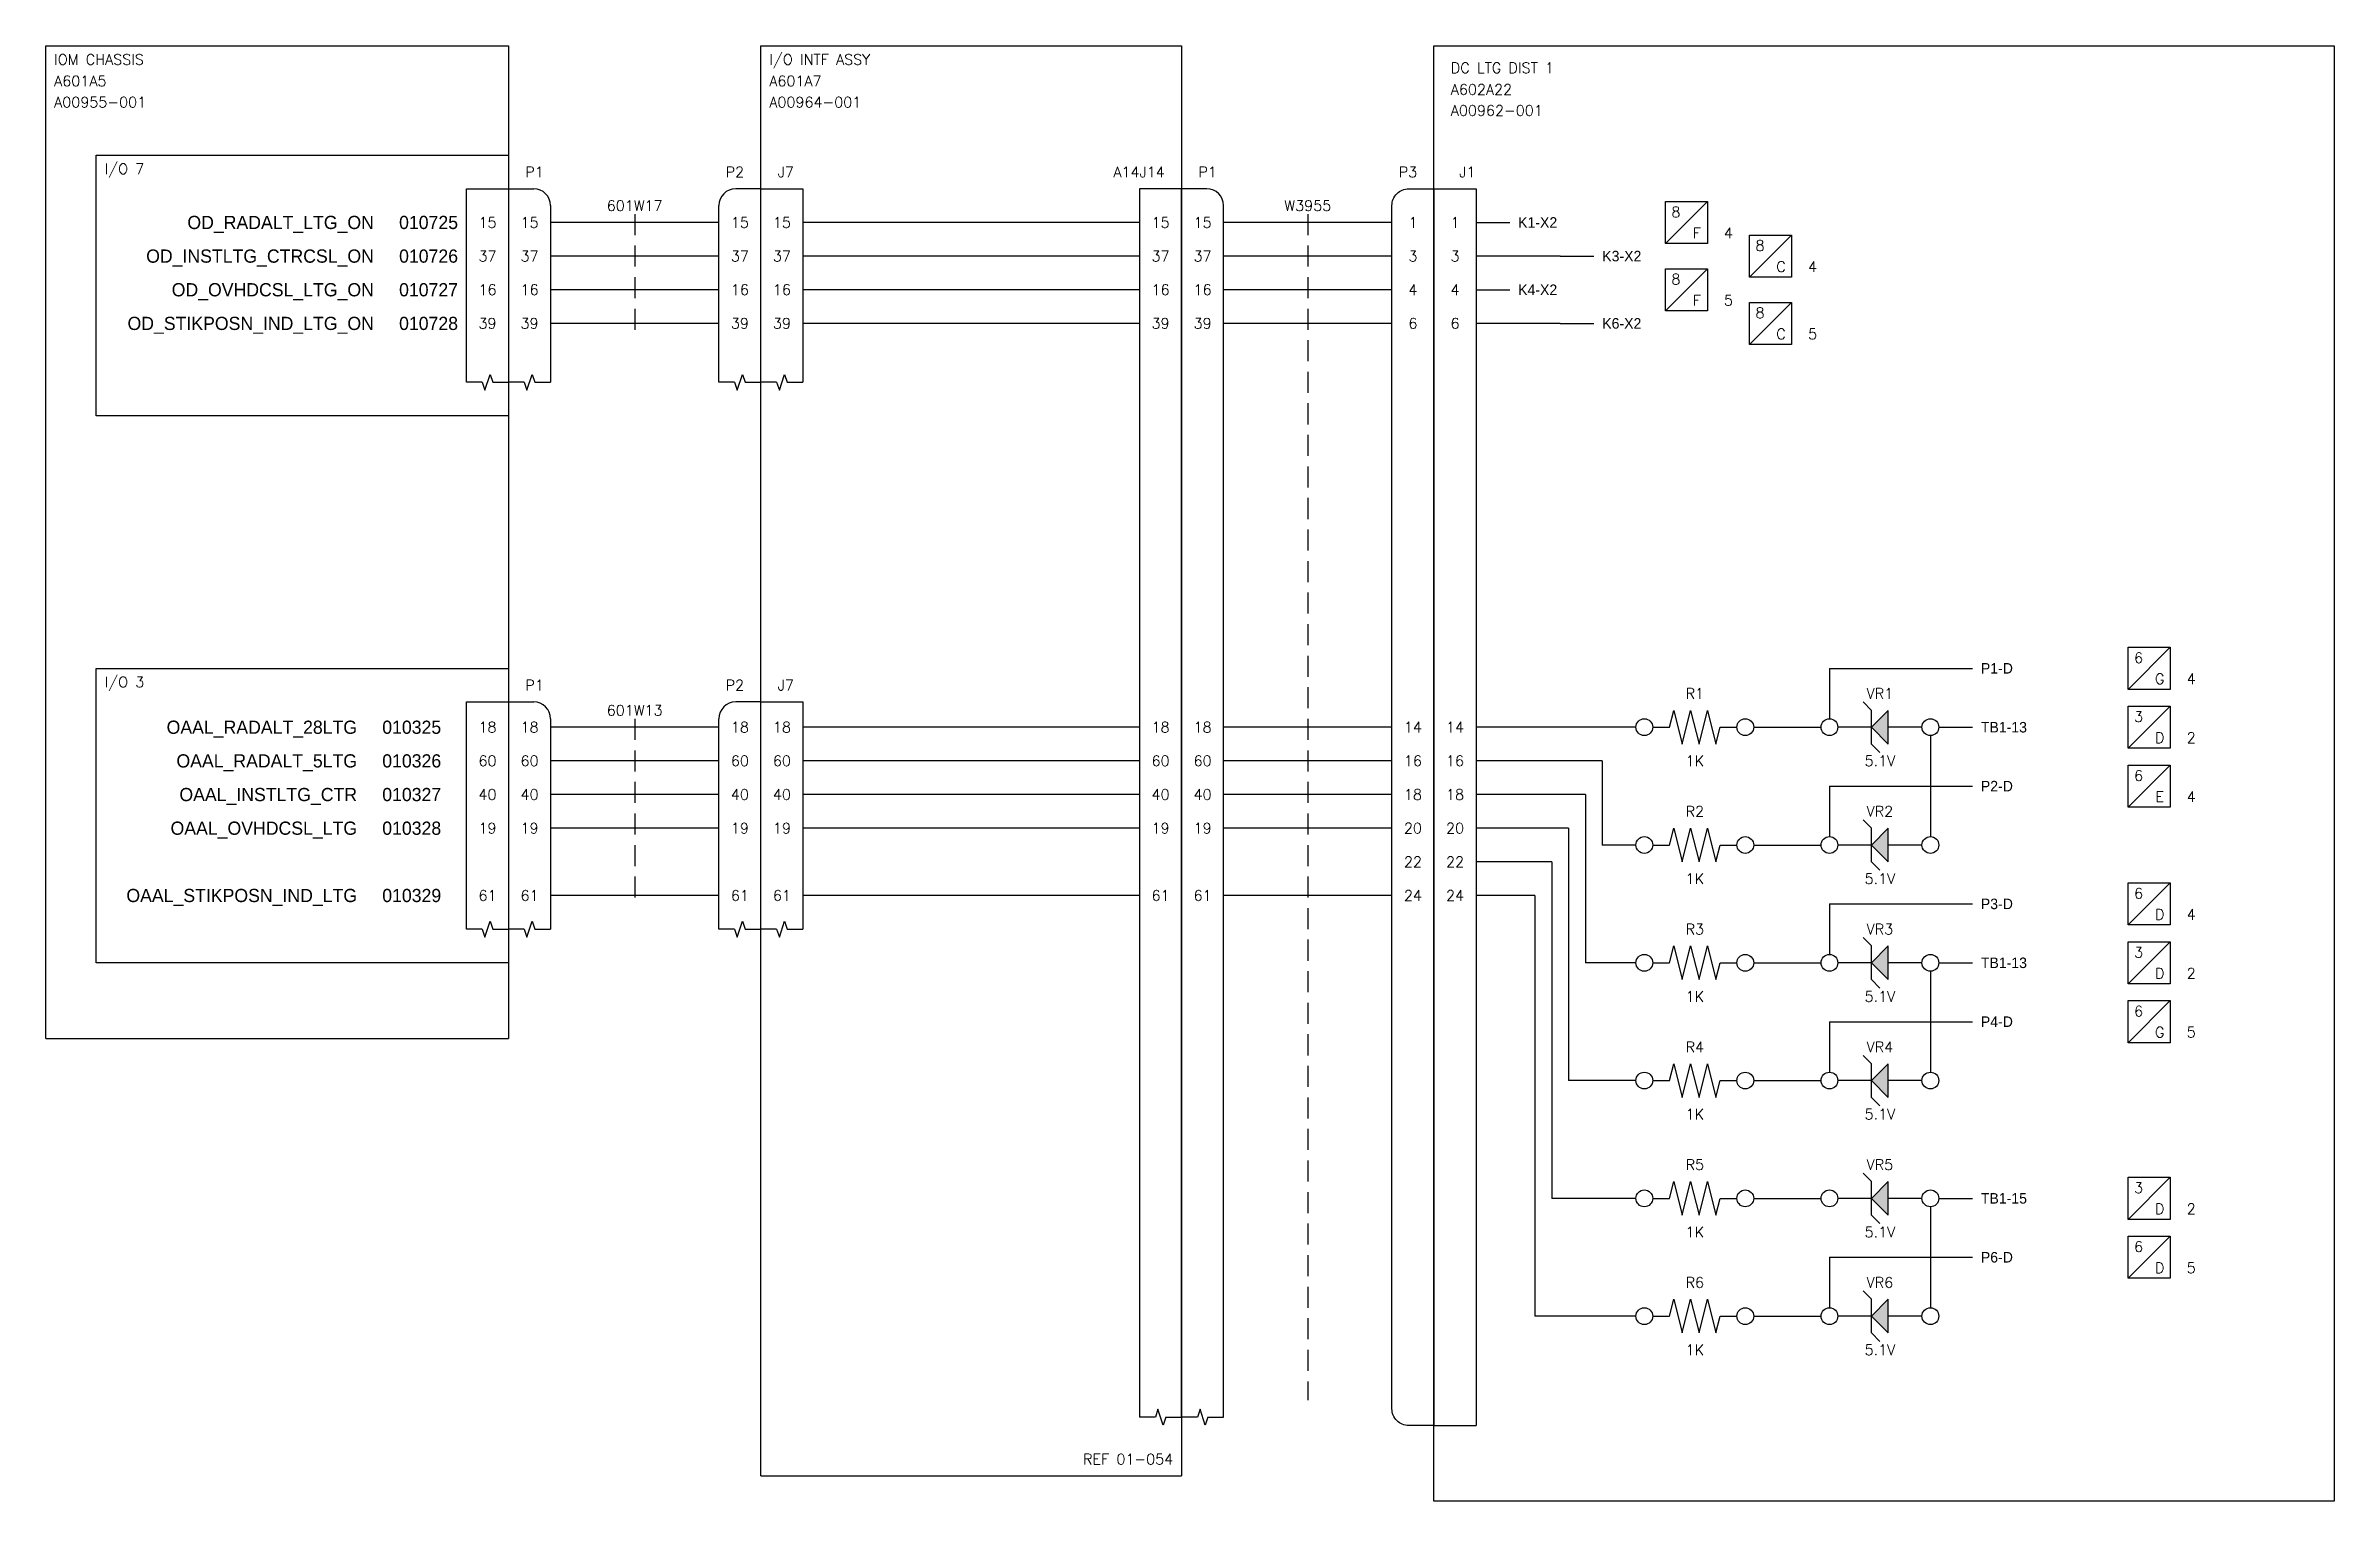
# Model space of a CAD drawing. Extents: x -29 to 207, y 0 to 19.
# Drawn here: x 32 to 59.2, y 0.8 to 18.1 of the extents above; entities that cross this region are included whole.
import ezdxf
from ezdxf.enums import TextEntityAlignment as Align

# ---------------------------------------------------------------- set-up
doc = ezdxf.new("R2010")
doc.units = 0
doc.header["$MEASUREMENT"] = 0
doc.linetypes.add('DASHED2', pattern=[0.375, 0.25, -0.125])
doc.linetypes.add('DGN5', pattern=[0.257567, 0.085856, -0.171711])
doc.layers.get('0').update_dxf_attribs({"linetype": 'CONTINUOUS'})
doc.styles.add('dgn050', font='dgn050.shx')
doc.styles.add('SCHEMATIC', font='romans.shx', dxfattribs={"height": 0.125})

msp = doc.modelspace()

# ---------------------------------------------------------------- texts
at = {"linetype": 'DGN5', "style": 'SCHEMATIC'}
for s, p in [('IOM CHASSIS', (32.1, 18)), ('I/O INTF ASSY', (40.6, 18)), ('A601A5', (32.1, 17.743)), ('A601A7', (40.6, 17.743)), ('DC LTG DIST 1', (48.7, 17.9)), ('A00955-001', (32.1, 17.493)), ('A00964-001', (40.6, 17.493)), ('A602A22', (48.7, 17.643)), ('A00962-001', (48.7, 17.393)), ('I/O 7', (32.7, 16.7)), ('I/O 3', (32.7, 10.6))]:
    msp.add_text(s, height=0.125, dxfattribs=at).set_placement(p, align=Align.TOP_LEFT)
at = {"style": 'SCHEMATIC'}
for s, p in [('P1', (37.7, 16.6)), ('J7', (40.7, 16.6)), ('P1', (45.7, 16.6)), ('J1', (48.8, 16.6)), ('P1', (37.7, 10.5)), ('J7', (40.7, 10.5))]:
    msp.add_text(s, height=0.125, dxfattribs=at).set_placement(p, align=Align.MIDDLE_LEFT)
for s, p in [('P2', (40.3, 16.6)), ('A14J14', (45.3, 16.6)), ('P3', (48.3, 16.6)), ('P2', (40.3, 10.5)), ('REF 01-054', (45.4, 1.3))]:
    msp.add_text(s, height=0.125, dxfattribs=at).set_placement(p, align=Align.MIDDLE_RIGHT)
at = {"linetype": 'Continuous', "style": 'dgn050'}
for s, p in [('OD_RADALT_LTG_ON', (35.9, 16)), ('010725', (36.9, 16)), ('OD_INSTLTG_CTRCSL_ON', (35.9, 15.6)), ('010726', (36.9, 15.6)), ('OD_OVHDCSL_LTG_ON', (35.9, 15.2)), ('010727', (36.9, 15.2)), ('OD_STIKPOSN_IND_LTG_ON', (35.9, 14.8)), ('010728', (36.9, 14.8)), ('OAAL_RADALT_28LTG', (35.7, 10)), ('010325', (36.7, 10)), ('OAAL_RADALT_5LTG', (35.7, 9.6)), ('010326', (36.7, 9.6)), ('OAAL_INSTLTG_CTR', (35.7, 9.2)), ('010327', (36.7, 9.2)), ('OAAL_OVHDCSL_LTG', (35.7, 8.8)), ('010328', (36.7, 8.8)), ('OAAL_STIKPOSN_IND_LTG', (35.7, 8)), ('010329', (36.7, 8))]:
    msp.add_text(s, height=0.157, dxfattribs=at).set_placement(p, align=Align.MIDDLE_RIGHT)
at = {"style": 'SCHEMATIC'}
for s, p in [('15', (37.25, 16)), ('15', (37.75, 16)), ('601W17', (39, 16.2)), ('15', (40.25, 16)), ('15', (40.75, 16)), ('15', (45.25, 16)), ('15', (45.75, 16)), ('W3955', (47, 16.2)), ('1', (48.25, 16)), ('1', (48.75, 16)), ('37', (37.25, 15.6)), ('37', (37.75, 15.6)), ('37', (40.25, 15.6)), ('37', (40.75, 15.6)), ('37', (45.25, 15.6)), ('37', (45.75, 15.6)), ('3', (48.25, 15.6)), ('3', (48.75, 15.6)), ('16', (37.25, 15.2)), ('16', (37.75, 15.2)), ('16', (40.25, 15.2)), ('16', (40.75, 15.2)), ('16', (45.25, 15.2)), ('16', (45.75, 15.2)), ('4', (48.25, 15.2)), ('4', (48.75, 15.2)), ('39', (37.25, 14.8)), ('39', (37.75, 14.8)), ('39', (40.25, 14.8)), ('39', (40.75, 14.8)), ('39', (45.25, 14.8)), ('39', (45.75, 14.8)), ('6', (48.25, 14.8)), ('6', (48.75, 14.8)), ('R1', (51.6, 10.4)), ('VR1', (53.8, 10.4)), ('601W13', (39, 10.2)), ('18', (37.25, 10)), ('18', (37.75, 10)), ('18', (40.25, 10)), ('18', (40.75, 10)), ('18', (45.25, 10)), ('18', (45.75, 10)), ('14', (48.25, 10)), ('14', (48.75, 10)), ('60', (37.25, 9.6)), ('60', (37.75, 9.6)), ('60', (40.25, 9.6)), ('60', (40.75, 9.6)), ('60', (45.25, 9.6)), ('60', (45.75, 9.6)), ('16', (48.25, 9.6)), ('16', (48.75, 9.6)), ('1K', (51.6, 9.6)), ('5.1V', (53.8, 9.6)), ('40', (37.25, 9.2)), ('40', (37.75, 9.2)), ('40', (40.25, 9.2)), ('40', (40.75, 9.2)), ('40', (45.25, 9.2)), ('40', (45.75, 9.2)), ('18', (48.25, 9.2)), ('18', (48.75, 9.2)), ('R2', (51.6, 9)), ('VR2', (53.8, 9)), ('19', (37.25, 8.8)), ('19', (37.75, 8.8)), ('19', (40.25, 8.8)), ('19', (40.75, 8.8)), ('19', (45.25, 8.8)), ('19', (45.75, 8.8)), ('20', (48.25, 8.8)), ('20', (48.75, 8.8)), ('22', (48.25, 8.4)), ('22', (48.75, 8.4)), ('1K', (51.6, 8.2)), ('5.1V', (53.8, 8.2)), ('61', (37.25, 8)), ('61', (37.75, 8)), ('61', (40.25, 8)), ('61', (40.75, 8)), ('61', (45.25, 8)), ('61', (45.75, 8)), ('24', (48.25, 8)), ('24', (48.75, 8)), ('R3', (51.6, 7.6)), ('VR3', (53.8, 7.6)), ('1K', (51.6, 6.8)), ('5.1V', (53.8, 6.8)), ('R4', (51.6, 6.2)), ('VR4', (53.8, 6.2)), ('1K', (51.6, 5.4)), ('5.1V', (53.8, 5.4)), ('R5', (51.6, 4.8)), ('VR5', (53.8, 4.8)), ('1K', (51.6, 4)), ('5.1V', (53.8, 4)), ('R6', (51.6, 3.4)), ('VR6', (53.8, 3.4)), ('1K', (51.6, 2.6)), ('5.1V', (53.8, 2.6))]:
    msp.add_text(s, height=0.125, dxfattribs=at).set_placement(p, align=Align.MIDDLE_CENTER)

# ---------------------------------------------------------------- blocks, each defined once
blk = doc.blocks.new('A$C54324138')
at = {"linetype": 'ByBlock'}
for p, q in [((-0.8125, 0), (-1, 0)), ((-0.8125, 0), (-0.78125, -0.09375)), ((-0.78125, -0.09375), (-0.71875, 0.09375)), ((-0.71875, 0.09375), (-0.6875, 0)), ((-0.6875, 0), (-0.5, 0)), ((-0.3125, 0), (-0.5, 0)), ((-0.3125, 0), (-0.28125, -0.09375)), ((-0.28125, -0.09375), (-0.21875, 0.09375)), ((-0.21875, 0.09375), (-0.1875, 0)), ((-0.1875, 0), (0, 0))]:
    blk.add_line(p, q, dxfattribs=at)
blk = doc.blocks.new('DEST_TO')
for p, q in [((0, 0), (0.4, 0)), ((2.25, -0.25), (2.75, 0.25))]:
    blk.add_line(p, q)
blk.add_lwpolyline([(2.25, 0.25), (2.75, 0.25), (2.75, -0.25), (2.25, -0.25)], close=True)
blk.add_attdef('CONTACT_REFDES', text='', height=0.125).set_placement((0.5, 0), align=Align.MIDDLE_LEFT)
at = {"style": 'SCHEMATIC'}
for p in [(2.375, 0.125), (2.625, -0.125)]:
    blk.add_attdef('X', text='', height=0.125, dxfattribs=at).set_placement(p, align=Align.MIDDLE)
for tag, p in [('DWG_TITLE', (3.3, 0)), ('DWG_#', (3.3, -0.2))]:
    blk.add_attdef(tag, p, '', height=0.125)
blk.add_attdef('X', text='', height=0.125, dxfattribs=at).set_placement((3, -0.125), align=Align.MIDDLE_CENTER)
blk = doc.blocks.new('A$C443226F3')
for p, q in [((0.2, 0), (0.4, 0)), ((0.4, 0), (0.45, 0.2)), ((0.45, 0.2), (0.55, -0.2)), ((0.55, -0.2), (0.65, 0.2)), ((0.65, 0.2), (0.75, -0.2)), ((0.75, -0.2), (0.85, 0.2)), ((0.85, 0.2), (0.95, -0.2)), ((0.95, -0.2), (1, 0)), ((1, 0), (1.2, 0))]:
    blk.add_line(p, q)
for centre in [(0.1, 0), (1.3, 0)]:
    blk.add_circle(centre, 0.1)
blk = doc.blocks.new('A$C35E0747A')
blk.add_hatch(color=256).paths.add_polyline_path([(0.2, 0.6), (0, 0.8), (-0.2, 0.6)])
for p, q in [((0, 0.8), (0, 1.2)), ((0.2, 0.8), (0.3, 0.9)), ((-0.2, 0.8), (-0.3, 0.7)), ((-0.2, 0.8), (0.2, 0.8)), ((0, 0.2), (0, 0.6))]:
    blk.add_line(p, q)
blk.add_lwpolyline([(0.2, 0.6), (0, 0.8), (-0.2, 0.6)], close=True)
for centre in [(0, 1.3), (0, 0.1)]:
    blk.add_circle(centre, 0.1)

# ---------------------------------------------------------------- linework, layer by layer
for p, q in [((32, 18.1), (37.5, 18.1)), ((32, 6.3), (32, 18.1)), ((37.5, 18.1), (37.5, 6.3)), ((40.5, 18.1), (45.5, 18.1)), ((40.5, 1.1), (40.5, 18.1)), ((45.5, 18.1), (45.5, 1.1)), ((37, 16.4), (37.5, 16.4)), ((37, 14.1), (37, 16.4)), ((37.5, 16.4), (37.8, 16.4)), ((40.5, 16.4), (40.2, 16.4)), ((45.8, 16.4), (45.5, 16.4)), ((45.5, 16.4), (45.5, 1.8)), ((38, 16.2), (38, 14.1)), ((40, 14.1), (40, 16.2)), ((46, 1.8), (46, 16.2)), ((40, 16), (38, 16)), ((45, 16), (41, 16)), ((48, 16), (46, 16)), ((40, 15.6), (38, 15.6)), ((45, 15.6), (41, 15.6)), ((48, 15.6), (46, 15.6)), ((50, 15.6), (49, 15.6)), ((40, 15.2), (38, 15.2)), ((45, 15.2), (41, 15.2)), ((48, 15.2), (46, 15.2)), ((40, 14.8), (38, 14.8)), ((45, 14.8), (41, 14.8)), ((48, 14.8), (46, 14.8)), ((50, 14.8), (49, 14.8)), ((53.2, 10.7), (53.2, 10.1)), ((53.2, 10.7), (54.5, 10.7)), ((37, 10.3), (37.5, 10.3)), ((37, 7.6), (37, 10.3)), ((37.5, 10.3), (37.8, 10.3)), ((38, 10.1), (38, 7.6)), ((40, 7.6), (40, 10.1)), ((40.5, 10.3), (40.2, 10.3)), ((40, 10), (38, 10)), ((45, 10), (41, 10)), ((48, 10), (46, 10)), ((50.9, 10), (49, 10)), ((50.2, 10), (49, 10)), ((52.3, 10), (53.1, 10)), ((54.4, 9.9), (54.4, 8.7)), ((40, 9.6), (38, 9.6)), ((45, 9.6), (41, 9.6)), ((48, 9.6), (46, 9.6)), ((50.5, 9.6), (49, 9.6)), ((50.5, 9.6), (50.5, 8.6)), ((53.2, 9.3), (53.2, 8.7)), ((53.2, 9.3), (54.5, 9.3)), ((40, 9.2), (38, 9.2)), ((45, 9.2), (41, 9.2)), ((48, 9.2), (46, 9.2)), ((50.3, 9.2), (49, 9.2)), ((50.3, 9.2), (50.3, 7.2)), ((40, 8.8), (38, 8.8)), ((45, 8.8), (41, 8.8)), ((48, 8.8), (46, 8.8)), ((50.1, 8.8), (49, 8.8)), ((50.1, 8.8), (50.1, 5.8)), ((50.9, 8.6), (50.5, 8.6)), ((52.3, 8.6), (53.1, 8.6)), ((49.9, 8.4), (49, 8.4)), ((49.9, 8.4), (49.9, 4.4)), ((40, 8), (38, 8)), ((45, 8), (41, 8)), ((48, 8), (46, 8)), ((49.7, 8), (49, 8)), ((49.7, 8), (49.7, 3)), ((53.2, 7.9), (53.2, 7.3)), ((53.2, 7.9), (54.5, 7.9)), ((50.9, 7.2), (50.3, 7.2)), ((52.3, 7.2), (53.1, 7.2)), ((54.4, 7.1), (54.4, 5.9)), ((32, 6.3), (34.5, 6.3)), ((32, 6.3), (37.5, 6.3)), ((53.2, 6.5), (53.2, 5.9)), ((53.2, 6.5), (54.5, 6.5)), ((50.9, 5.8), (50.1, 5.8)), ((52.3, 5.8), (53.1, 5.8)), ((50.9, 4.4), (49.9, 4.4)), ((52.3, 4.4), (53.1, 4.4)), ((54.4, 4.3), (54.4, 3.1)), ((53.2, 3.7), (53.2, 3.1)), ((53.2, 3.7), (54.5, 3.7)), ((50.9, 3), (49.7, 3)), ((52.3, 3), (53.1, 3)), ((48.5, 1.7), (49, 1.7)), ((40.5, 1.1), (42.4, 1.1)), ((40.5, 1.1), (45.5, 1.1))]:
    msp.add_line(p, q)
at = {"linetype": 'DASHED2'}
for p, q in [((39, 16.1), (39, 14.7)), ((47, 16.1), (47, 2)), ((39, 10.1), (39, 7.9))]:
    msp.add_line(p, q, dxfattribs=at)
at = {"linetype": 'ByBlock'}
for p, q in [((40.219, 14.006), (40.281, 14.194)), ((40.281, 14.194), (40.312, 14.1)), ((40.719, 14.006), (40.781, 14.194)), ((40.781, 14.194), (40.812, 14.1)), ((40.187, 14.1), (40, 14.1)), ((40.187, 14.1), (40.219, 14.006)), ((40.312, 14.1), (40.5, 14.1)), ((40.687, 14.1), (40.5, 14.1)), ((40.687, 14.1), (40.719, 14.006)), ((40.812, 14.1), (41, 14.1)), ((40.219, 7.506), (40.281, 7.694)), ((40.281, 7.694), (40.312, 7.6)), ((40.719, 7.506), (40.781, 7.694)), ((40.781, 7.694), (40.812, 7.6)), ((40.187, 7.6), (40, 7.6)), ((40.187, 7.6), (40.219, 7.506)), ((40.312, 7.6), (40.5, 7.6)), ((40.687, 7.6), (40.5, 7.6)), ((40.687, 7.6), (40.719, 7.506)), ((40.812, 7.6), (41, 7.6)), ((45.188, 1.8), (45, 1.8)), ((45.219, 1.894), (45.188, 1.8)), ((45.281, 1.706), (45.219, 1.894)), ((45.313, 1.8), (45.281, 1.706)), ((45.313, 1.8), (45.5, 1.8)), ((45.688, 1.8), (45.5, 1.8)), ((45.719, 1.894), (45.688, 1.8)), ((45.781, 1.706), (45.719, 1.894)), ((45.813, 1.8), (45.781, 1.706)), ((45.813, 1.8), (46, 1.8))]:
    msp.add_line(p, q, dxfattribs=at)
for points in [[(53.4, 0.8), (48.5, 0.8), (48.5, 18.1), (59.2, 18.1), (59.2, 0.8), (53.4, 0.8)], [(34.5, 13.7), (32.6, 13.7), (32.6, 16.8), (37.5, 16.8), (37.5, 13.7), (34.5, 13.7)], [(40.5, 14.1), (40.5, 16.4), (41, 16.4), (41, 14.1)], [(45.5, 1.8), (45.5, 16.4), (45, 16.4), (45, 1.8)], [(48.5, 1.7), (48.5, 16.4), (49, 16.4), (49, 1.7)], [(34.5, 7.2), (32.6, 7.2), (32.6, 10.7), (37.5, 10.7), (37.5, 7.2), (34.5, 7.2)], [(40.5, 7.6), (40.5, 10.3), (41, 10.3), (41, 7.6)]]:
    msp.add_lwpolyline(points)
msp.add_lwpolyline([(48.2, 16.4), (48.5, 16.4), (48.5, 1.7), (48.2, 1.7, -0.414214), (48, 1.9), (48, 16.2, -0.414214)], format="xyb", close=True)
for centre, start, end in [((37.8, 16.2), 0, 90), ((40.2, 16.2), 90, 180), ((40.2, 16.2), 90, 180), ((45.8, 16.2), 0, 90), ((37.8, 10.1), 0, 90), ((40.2, 10.1), 90, 180), ((40.2, 10.1), 90, 180)]:
    msp.add_arc(centre, 0.2, start, end)

# ---------------------------------------------------------------- block references
ref = msp.add_blockref('DEST_TO', (49, 16))
ref.add_attrib('X', 'F', dxfattribs={"height": 0.125, "style": 'SCHEMATIC'}).set_placement((51.625, 15.875), align=Align.MIDDLE)
ref.add_attrib('X', '8', dxfattribs={"height": 0.125, "style": 'SCHEMATIC'}).set_placement((51.375, 16.125), align=Align.MIDDLE)
ref.add_attrib('X', '4', dxfattribs={"height": 0.125, "style": 'SCHEMATIC'}).set_placement((52, 15.875), align=Align.MIDDLE_CENTER)
ref.add_attrib('CONTACT_REFDES', 'K1-X2', dxfattribs={"height": 0.125}).set_placement((49.5, 16), align=Align.MIDDLE_LEFT)
ref = msp.add_blockref('DEST_TO', (50, 15.6))
ref.add_attrib('X', 'C', dxfattribs={"height": 0.125, "style": 'SCHEMATIC'}).set_placement((52.625, 15.475), align=Align.MIDDLE)
ref.add_attrib('X', '8', dxfattribs={"height": 0.125, "style": 'SCHEMATIC'}).set_placement((52.375, 15.725), align=Align.MIDDLE)
ref.add_attrib('X', '4', dxfattribs={"height": 0.125, "style": 'SCHEMATIC'}).set_placement((53, 15.475), align=Align.MIDDLE_CENTER)
ref.add_attrib('CONTACT_REFDES', 'K3-X2', dxfattribs={"height": 0.125}).set_placement((50.5, 15.6), align=Align.MIDDLE_LEFT)
ref = msp.add_blockref('DEST_TO', (49, 15.2))
ref.add_attrib('X', 'F', dxfattribs={"height": 0.125, "style": 'SCHEMATIC'}).set_placement((51.625, 15.075), align=Align.MIDDLE)
ref.add_attrib('X', '8', dxfattribs={"height": 0.125, "style": 'SCHEMATIC'}).set_placement((51.375, 15.325), align=Align.MIDDLE)
ref.add_attrib('X', '5', dxfattribs={"height": 0.125, "style": 'SCHEMATIC'}).set_placement((52, 15.075), align=Align.MIDDLE_CENTER)
ref.add_attrib('CONTACT_REFDES', 'K4-X2', dxfattribs={"height": 0.125}).set_placement((49.5, 15.2), align=Align.MIDDLE_LEFT)
ref = msp.add_blockref('DEST_TO', (50, 14.8))
ref.add_attrib('X', 'C', dxfattribs={"height": 0.125, "style": 'SCHEMATIC'}).set_placement((52.625, 14.675), align=Align.MIDDLE)
ref.add_attrib('X', '8', dxfattribs={"height": 0.125, "style": 'SCHEMATIC'}).set_placement((52.375, 14.925), align=Align.MIDDLE)
ref.add_attrib('X', '5', dxfattribs={"height": 0.125, "style": 'SCHEMATIC'}).set_placement((53, 14.675), align=Align.MIDDLE_CENTER)
ref.add_attrib('CONTACT_REFDES', 'K6-X2', dxfattribs={"height": 0.125}).set_placement((50.5, 14.8), align=Align.MIDDLE_LEFT)
for name, p in [('A$C54324138', (38, 14.1)), ('A$C443226F3', (50.9, 10)), ('A$C443226F3', (50.9, 8.6)), ('A$C54324138', (38, 7.6)), ('A$C443226F3', (50.9, 7.2)), ('A$C443226F3', (50.9, 5.8)), ('A$C443226F3', (50.9, 4.4)), ('A$C443226F3', (50.9, 3))]:
    msp.add_blockref(name, p)
ref = msp.add_blockref('DEST_TO', (54.5, 10.7))
ref.add_attrib('X', 'G', dxfattribs={"height": 0.125, "style": 'SCHEMATIC'}).set_placement((57.125, 10.575), align=Align.MIDDLE)
ref.add_attrib('X', '6', dxfattribs={"height": 0.125, "style": 'SCHEMATIC'}).set_placement((56.875, 10.825), align=Align.MIDDLE)
ref.add_attrib('X', '4', dxfattribs={"height": 0.125, "style": 'SCHEMATIC'}).set_placement((57.5, 10.575), align=Align.MIDDLE_CENTER)
ref.add_attrib('CONTACT_REFDES', 'P1-D', dxfattribs={"height": 0.125}).set_placement((55, 10.7), align=Align.MIDDLE_LEFT)
at = {"rotation": 90}
for p in [(54.5, 10), (54.5, 8.6), (54.5, 7.2), (54.5, 5.8), (54.5, 4.4), (54.5, 3)]:
    msp.add_blockref('A$C35E0747A', p, dxfattribs=at)
ref = msp.add_blockref('DEST_TO', (54.5, 10))
ref.add_attrib('X', 'D', dxfattribs={"height": 0.125, "style": 'SCHEMATIC'}).set_placement((57.125, 9.875), align=Align.MIDDLE)
ref.add_attrib('X', '3', dxfattribs={"height": 0.125, "style": 'SCHEMATIC'}).set_placement((56.875, 10.125), align=Align.MIDDLE)
ref.add_attrib('X', '2', dxfattribs={"height": 0.125, "style": 'SCHEMATIC'}).set_placement((57.5, 9.875), align=Align.MIDDLE_CENTER)
ref.add_attrib('CONTACT_REFDES', 'TB1-13', dxfattribs={"height": 0.125}).set_placement((55, 10), align=Align.MIDDLE_LEFT)
ref = msp.add_blockref('DEST_TO', (54.5, 9.3))
ref.add_attrib('X', 'E', dxfattribs={"height": 0.125, "style": 'SCHEMATIC'}).set_placement((57.125, 9.175), align=Align.MIDDLE)
ref.add_attrib('X', '6', dxfattribs={"height": 0.125, "style": 'SCHEMATIC'}).set_placement((56.875, 9.425), align=Align.MIDDLE)
ref.add_attrib('X', '4', dxfattribs={"height": 0.125, "style": 'SCHEMATIC'}).set_placement((57.5, 9.175), align=Align.MIDDLE_CENTER)
ref.add_attrib('CONTACT_REFDES', 'P2-D', dxfattribs={"height": 0.125}).set_placement((55, 9.3), align=Align.MIDDLE_LEFT)
ref = msp.add_blockref('DEST_TO', (54.5, 7.9))
ref.add_attrib('X', 'D', dxfattribs={"height": 0.125, "style": 'SCHEMATIC'}).set_placement((57.125, 7.775), align=Align.MIDDLE)
ref.add_attrib('X', '6', dxfattribs={"height": 0.125, "style": 'SCHEMATIC'}).set_placement((56.875, 8.025), align=Align.MIDDLE)
ref.add_attrib('X', '4', dxfattribs={"height": 0.125, "style": 'SCHEMATIC'}).set_placement((57.5, 7.775), align=Align.MIDDLE_CENTER)
ref.add_attrib('CONTACT_REFDES', 'P3-D', dxfattribs={"height": 0.125}).set_placement((55, 7.9), align=Align.MIDDLE_LEFT)
ref = msp.add_blockref('DEST_TO', (54.5, 7.2))
ref.add_attrib('X', 'D', dxfattribs={"height": 0.125, "style": 'SCHEMATIC'}).set_placement((57.125, 7.075), align=Align.MIDDLE)
ref.add_attrib('X', '3', dxfattribs={"height": 0.125, "style": 'SCHEMATIC'}).set_placement((56.875, 7.325), align=Align.MIDDLE)
ref.add_attrib('X', '2', dxfattribs={"height": 0.125, "style": 'SCHEMATIC'}).set_placement((57.5, 7.075), align=Align.MIDDLE_CENTER)
ref.add_attrib('CONTACT_REFDES', 'TB1-13', dxfattribs={"height": 0.125}).set_placement((55, 7.2), align=Align.MIDDLE_LEFT)
ref = msp.add_blockref('DEST_TO', (54.5, 6.5))
ref.add_attrib('X', 'G', dxfattribs={"height": 0.125, "style": 'SCHEMATIC'}).set_placement((57.125, 6.375), align=Align.MIDDLE)
ref.add_attrib('X', '6', dxfattribs={"height": 0.125, "style": 'SCHEMATIC'}).set_placement((56.875, 6.625), align=Align.MIDDLE)
ref.add_attrib('X', '5', dxfattribs={"height": 0.125, "style": 'SCHEMATIC'}).set_placement((57.5, 6.375), align=Align.MIDDLE_CENTER)
ref.add_attrib('CONTACT_REFDES', 'P4-D', dxfattribs={"height": 0.125}).set_placement((55, 6.5), align=Align.MIDDLE_LEFT)
ref = msp.add_blockref('DEST_TO', (54.5, 4.4))
ref.add_attrib('X', 'D', dxfattribs={"height": 0.125, "style": 'SCHEMATIC'}).set_placement((57.125, 4.275), align=Align.MIDDLE)
ref.add_attrib('X', '3', dxfattribs={"height": 0.125, "style": 'SCHEMATIC'}).set_placement((56.875, 4.525), align=Align.MIDDLE)
ref.add_attrib('X', '2', dxfattribs={"height": 0.125, "style": 'SCHEMATIC'}).set_placement((57.5, 4.275), align=Align.MIDDLE_CENTER)
ref.add_attrib('CONTACT_REFDES', 'TB1-15', dxfattribs={"height": 0.125}).set_placement((55, 4.4), align=Align.MIDDLE_LEFT)
ref = msp.add_blockref('DEST_TO', (54.5, 3.7))
ref.add_attrib('X', 'D', dxfattribs={"height": 0.125, "style": 'SCHEMATIC'}).set_placement((57.125, 3.575), align=Align.MIDDLE)
ref.add_attrib('X', '6', dxfattribs={"height": 0.125, "style": 'SCHEMATIC'}).set_placement((56.875, 3.825), align=Align.MIDDLE)
ref.add_attrib('X', '5', dxfattribs={"height": 0.125, "style": 'SCHEMATIC'}).set_placement((57.5, 3.575), align=Align.MIDDLE_CENTER)
ref.add_attrib('CONTACT_REFDES', 'P6-D', dxfattribs={"height": 0.125}).set_placement((55, 3.7), align=Align.MIDDLE_LEFT)

msp.set_redraw_order([(e.dxf.handle, doc.entitydb.next_handle()) for e in msp.query("TEXT MTEXT ATTDEF DIMENSION ARC_DIMENSION")])  # texts and dimensions are drawn at this point

doc.saveas('drawing.dxf')
